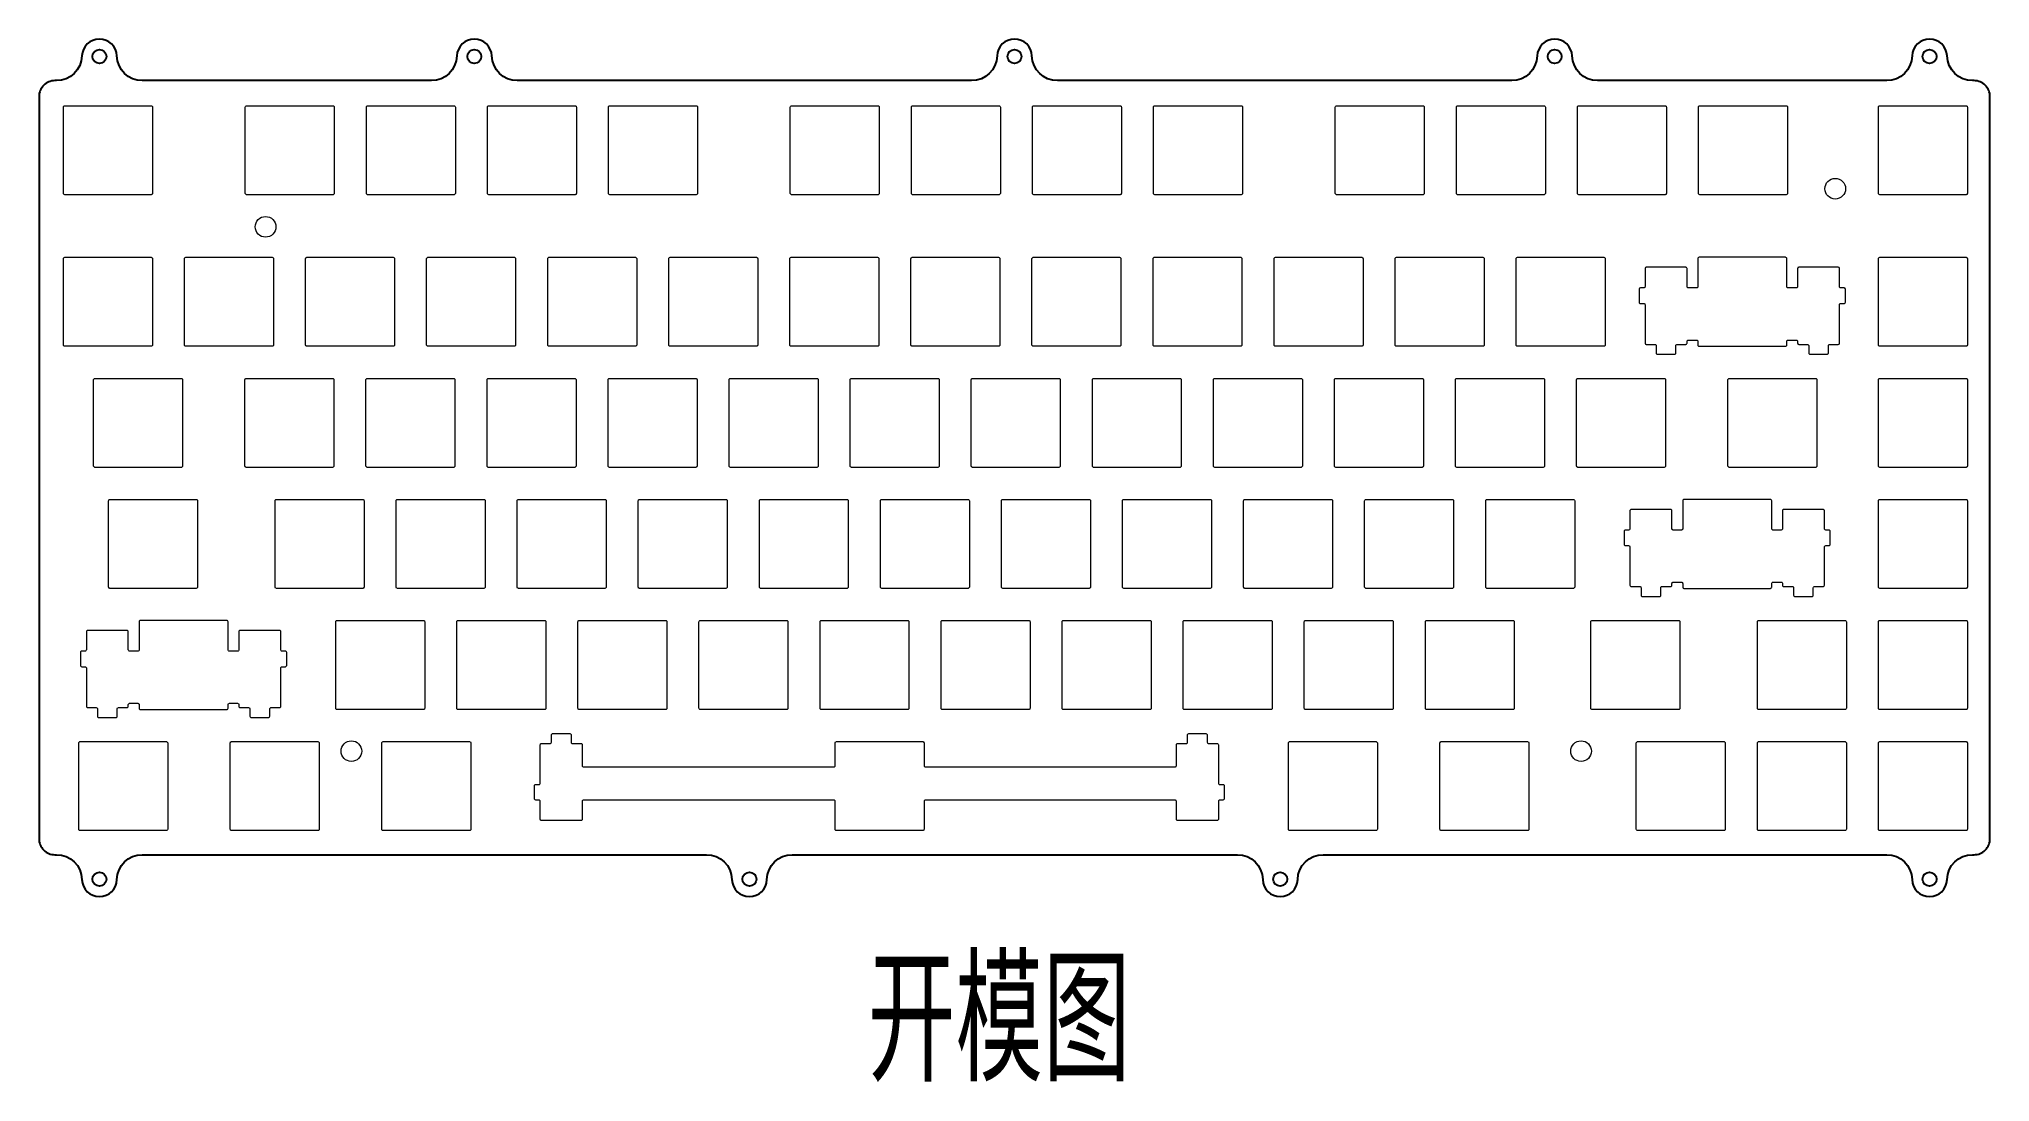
# Model space of a CAD drawing. Header units: inches. Extents: x 504 to 1455, y 166 to 1049.
# Drawn here: x 1147.6 to 1454.6, y 537.8 to 702 of the extents above; entities that cross this region are included whole.
import ezdxf

# ---------------------------------------------------------------- set-up
doc = ezdxf.new("R2010")
doc.units = ezdxf.units.IN
doc.header["$LTSCALE"] = 10
doc.header["$MEASUREMENT"] = 0
doc.layers.add('dim', color=82, linetype='Continuous', lineweight=9)
doc.layers.add('图层1', color=6, linetype='Continuous')
doc.styles.get("Standard").update_dxf_attribs({"font": 'txt', "bigfont": 'gbcbig.shx'})

msp = doc.modelspace()

# ---------------------------------------------------------------- texts
at = {"layer": 'dim'}
msp.add_text('开模图', height=19.1435, dxfattribs=at).set_placement((1278.059, 537.937))

# ---------------------------------------------------------------- linework, layer by layer
at = {"layer": '图层1'}
msp.add_lwpolyline([(1266.178, 573.604), (1336.21, 573.604, -0.4077192), (1340.209, 569.693, 0.9780193), (1345.708, 569.693, -0.4077192), (1349.707, 573.604), (1438.395, 573.604, -0.4077192), (1442.394, 569.693, 0.9780193), (1447.893, 569.693, -0.4077192), (1451.892, 573.604), (1452.143, 573.604, 0.4142136), (1454.643, 576.104), (1454.643, 692.904, 0.4142136), (1452.143, 695.404), (1451.891, 695.404, -0.4055604), (1447.892, 699.286, 0.9707966), (1442.395, 699.286, -0.4055604), (1438.396, 695.404), (1392.891, 695.404, -0.4055604), (1388.892, 699.286, 0.9707966), (1383.395, 699.286, -0.4055604), (1379.396, 695.404), (1307.891, 695.404, -0.4055604), (1303.892, 699.286, 0.9707966), (1298.395, 699.286, -0.4055604), (1294.396, 695.404), (1222.891, 695.404, -0.4055604), (1218.892, 699.286, 0.9707966), (1213.395, 699.286, -0.4055604), (1209.396, 695.404), (1163.891, 695.404, -0.4055604), (1159.892, 699.286, 0.9707966), (1154.395, 699.286, -0.4055604), (1150.396, 695.404), (1150.143, 695.404, 0.4142136), (1147.643, 692.904), (1147.643, 576.104, 0.4142136), (1150.143, 573.604), (1150.395, 573.604, -0.4077192), (1154.394, 569.693, 0.9780193), (1159.893, 569.693, -0.4077192), (1163.892, 573.604), (1252.682, 573.604, -0.4077192), (1256.681, 569.693, 0.9780193), (1262.179, 569.693, -0.4077192), (1266.178, 573.604)], format="xyb", dxfattribs=at)
at = {"layer": '图层1', "linetype": 'Continuous', "lineweight": 18}
for points in [[(1151.492, 677.657), (1151.492, 691.257, -0.4142136), (1151.692, 691.457), (1165.292, 691.457, -0.4142136), (1165.492, 691.257), (1165.492, 677.657, -0.4142136), (1165.292, 677.457), (1151.692, 677.457, -0.4142136)], [(1180.104, 677.657), (1180.104, 691.257, -0.4142136), (1180.304, 691.457), (1193.904, 691.457, -0.4142136), (1194.104, 691.257), (1194.104, 677.657, -0.4142136), (1193.904, 677.457), (1180.304, 677.457, -0.4142136)], [(1199.154, 677.657), (1199.154, 691.257, -0.4142136), (1199.354, 691.457), (1212.954, 691.457, -0.4142136), (1213.154, 691.257), (1213.154, 677.657, -0.4142136), (1212.954, 677.457), (1199.354, 677.457, -0.4142136)], [(1218.204, 677.657), (1218.204, 691.257, -0.4142136), (1218.404, 691.457), (1232.004, 691.457, -0.4142136), (1232.204, 691.257), (1232.204, 677.657, -0.4142136), (1232.004, 677.457), (1218.404, 677.457, -0.4142136)], [(1237.254, 677.657), (1237.254, 691.257, -0.4142136), (1237.454, 691.457), (1251.054, 691.457, -0.4142136), (1251.254, 691.257), (1251.254, 677.657, -0.4142136), (1251.054, 677.457), (1237.454, 677.457, -0.4142136)], [(1265.867, 677.657), (1265.867, 691.257, -0.4142136), (1266.067, 691.457), (1279.667, 691.457, -0.4142136), (1279.867, 691.257), (1279.867, 677.657, -0.4142136), (1279.667, 677.457), (1266.067, 677.457, -0.4142136)], [(1284.917, 677.657), (1284.917, 691.257, -0.4142136), (1285.117, 691.457), (1298.717, 691.457, -0.4142136), (1298.917, 691.257), (1298.917, 677.657, -0.4142136), (1298.717, 677.457), (1285.117, 677.457, -0.4142136)], [(1303.967, 677.657), (1303.967, 691.257, -0.4142136), (1304.167, 691.457), (1317.767, 691.457, -0.4142136), (1317.967, 691.257), (1317.967, 677.657, -0.4142136), (1317.767, 677.457), (1304.167, 677.457, -0.4142136)], [(1323.017, 677.657), (1323.017, 691.257, -0.4142136), (1323.217, 691.457), (1336.817, 691.457, -0.4142136), (1337.017, 691.257), (1337.017, 677.657, -0.4142136), (1336.817, 677.457), (1323.217, 677.457, -0.4142136)], [(1351.629, 677.657), (1351.629, 691.257, -0.4142136), (1351.829, 691.457), (1365.429, 691.457, -0.4142136), (1365.629, 691.257), (1365.629, 677.657, -0.4142136), (1365.429, 677.457), (1351.829, 677.457, -0.4142136)], [(1370.679, 677.657), (1370.679, 691.257, -0.4142136), (1370.879, 691.457), (1384.479, 691.457, -0.4142136), (1384.679, 691.257), (1384.679, 677.657, -0.4142136), (1384.479, 677.457), (1370.879, 677.457, -0.4142136)], [(1389.729, 677.657), (1389.729, 691.257, -0.4142136), (1389.929, 691.457), (1403.529, 691.457, -0.4142136), (1403.729, 691.257), (1403.729, 677.657, -0.4142136), (1403.529, 677.457), (1389.929, 677.457, -0.4142136)], [(1408.779, 677.657), (1408.779, 691.257, -0.4142136), (1408.979, 691.457), (1422.579, 691.457, -0.4142136), (1422.779, 691.257), (1422.779, 677.657, -0.4142136), (1422.579, 677.457), (1408.979, 677.457, -0.4142136)], [(1437.092, 677.657), (1437.092, 691.257, -0.4142136), (1437.292, 691.457), (1450.892, 691.457, -0.4142136), (1451.092, 691.257), (1451.092, 677.657, -0.4142136), (1450.892, 677.457), (1437.292, 677.457, -0.4142136)], [(1151.492, 653.807), (1151.492, 667.407, -0.4142136), (1151.692, 667.607), (1165.292, 667.607, -0.4142136), (1165.492, 667.407), (1165.492, 653.807, -0.4142136), (1165.292, 653.607), (1151.692, 653.607, -0.4142136)], [(1170.542, 653.807), (1170.542, 667.407, -0.4142136), (1170.742, 667.607), (1184.342, 667.607, -0.4142136), (1184.542, 667.407), (1184.542, 653.807, -0.4142136), (1184.342, 653.607), (1170.742, 653.607, -0.4142136)], [(1189.592, 653.807), (1189.592, 667.407, -0.4142136), (1189.792, 667.607), (1203.392, 667.607, -0.4142136), (1203.592, 667.407), (1203.592, 653.807, -0.4142136), (1203.392, 653.607), (1189.792, 653.607, -0.4142136)], [(1208.642, 653.807), (1208.642, 667.407, -0.4142136), (1208.842, 667.607), (1222.442, 667.607, -0.4142136), (1222.642, 667.407), (1222.642, 653.807, -0.4142136), (1222.442, 653.607), (1208.842, 653.607, -0.4142136)], [(1227.692, 653.807), (1227.692, 667.407, -0.4142136), (1227.892, 667.607), (1241.492, 667.607, -0.4142136), (1241.692, 667.407), (1241.692, 653.807, -0.4142136), (1241.492, 653.607), (1227.892, 653.607, -0.4142136)], [(1246.742, 653.807), (1246.742, 667.407, -0.4142136), (1246.942, 667.607), (1260.542, 667.607, -0.4142136), (1260.742, 667.407), (1260.742, 653.807, -0.4142136), (1260.542, 653.607), (1246.942, 653.607, -0.4142136)], [(1265.792, 653.807), (1265.792, 667.407, -0.4142136), (1265.992, 667.607), (1279.592, 667.607, -0.4142136), (1279.792, 667.407), (1279.792, 653.807, -0.4142136), (1279.592, 653.607), (1265.992, 653.607, -0.4142136)], [(1284.842, 653.807), (1284.842, 667.407, -0.4142136), (1285.042, 667.607), (1298.642, 667.607, -0.4142136), (1298.842, 667.407), (1298.842, 653.807, -0.4142136), (1298.642, 653.607), (1285.042, 653.607, -0.4142136)], [(1303.892, 653.807), (1303.892, 667.407, -0.4142136), (1304.092, 667.607), (1317.692, 667.607, -0.4142136), (1317.892, 667.407), (1317.892, 653.807, -0.4142136), (1317.692, 653.607), (1304.092, 653.607, -0.4142136)], [(1322.942, 653.807), (1322.942, 667.407, -0.4142136), (1323.142, 667.607), (1336.742, 667.607, -0.4142136), (1336.942, 667.407), (1336.942, 653.807, -0.4142136), (1336.742, 653.607), (1323.142, 653.607, -0.4142136)], [(1341.992, 653.807), (1341.992, 667.407, -0.4142136), (1342.192, 667.607), (1355.792, 667.607, -0.4142136), (1355.992, 667.407), (1355.992, 653.807, -0.4142136), (1355.792, 653.607), (1342.192, 653.607, -0.4142136)], [(1361.042, 653.807), (1361.042, 667.407, -0.4142136), (1361.242, 667.607), (1374.842, 667.607, -0.4142136), (1375.042, 667.407), (1375.042, 653.807, -0.4142136), (1374.842, 653.607), (1361.242, 653.607, -0.4142136)], [(1380.092, 653.807), (1380.092, 667.407, -0.4142136), (1380.292, 667.607), (1393.892, 667.607, -0.4142136), (1394.092, 667.407), (1394.092, 653.807, -0.4142136), (1393.892, 653.607), (1380.292, 653.607, -0.4142136)], [(1408.467, 654.582, -0.4142136), (1408.667, 654.382), (1408.667, 653.807, 0.4142136), (1408.867, 653.607), (1422.467, 653.607, 0.4142136), (1422.667, 653.807), (1422.667, 654.382, -0.4142136), (1422.867, 654.582), (1424.167, 654.582, -0.4142136), (1424.367, 654.382), (1424.367, 654.107, 0.4142136), (1424.567, 653.907), (1425.914, 653.907, -0.4142136), (1426.114, 653.707), (1426.114, 652.542, 0.4142136), (1426.314, 652.342), (1429.02, 652.342, 0.4142136), (1429.22, 652.542), (1429.22, 653.707, -0.4142136), (1429.42, 653.907), (1430.767, 653.907, 0.4142136), (1430.967, 654.107), (1430.967, 660.142, -0.4142136), (1431.167, 660.342), (1431.692, 660.342, 0.4142136), (1431.892, 660.542), (1431.892, 662.592, 0.4142136), (1431.692, 662.792), (1431.167, 662.792, -0.4142136), (1430.967, 662.992), (1430.967, 665.842, 0.4142136), (1430.767, 666.042), (1424.567, 666.042, 0.4142136), (1424.367, 665.842), (1424.367, 662.992, -0.4142136), (1424.167, 662.792), (1422.867, 662.792, -0.4142136), (1422.667, 662.992), (1422.667, 667.407, 0.4142136), (1422.467, 667.607), (1408.867, 667.607, 0.4142136), (1408.667, 667.407), (1408.667, 662.992, -0.4142136), (1408.467, 662.792), (1407.167, 662.792, -0.4142136), (1406.967, 662.992), (1406.967, 665.842, 0.4142136), (1406.767, 666.042), (1400.567, 666.042, 0.4142136), (1400.367, 665.842), (1400.367, 662.992, -0.4142136), (1400.167, 662.792), (1399.642, 662.792, 0.4142136), (1399.442, 662.592), (1399.442, 660.542, 0.4142136), (1399.642, 660.342), (1400.167, 660.342, -0.4142136), (1400.367, 660.142), (1400.367, 654.107, 0.4142136), (1400.567, 653.907), (1401.914, 653.907, -0.4142136), (1402.114, 653.707), (1402.114, 652.542, 0.4142136), (1402.314, 652.342), (1405.02, 652.342, 0.4142136), (1405.22, 652.542), (1405.22, 653.707, -0.4142136), (1405.42, 653.907), (1406.767, 653.907, 0.4142136), (1406.967, 654.107), (1406.967, 654.382, -0.4142136), (1407.167, 654.582)], [(1437.092, 653.807), (1437.092, 667.407, -0.4142136), (1437.292, 667.607), (1450.892, 667.607, -0.4142136), (1451.092, 667.407), (1451.092, 653.807, -0.4142136), (1450.892, 653.607), (1437.292, 653.607, -0.4142136)], [(1156.242, 634.757), (1156.242, 648.357, -0.4142136), (1156.442, 648.557), (1170.042, 648.557, -0.4142136), (1170.242, 648.357), (1170.242, 634.757, -0.4142136), (1170.042, 634.557), (1156.442, 634.557, -0.4142136)], [(1180.042, 634.757), (1180.042, 648.357, -0.4142136), (1180.242, 648.557), (1193.842, 648.557, -0.4142136), (1194.042, 648.357), (1194.042, 634.757, -0.4142136), (1193.842, 634.557), (1180.242, 634.557, -0.4142136)], [(1199.092, 634.757), (1199.092, 648.357, -0.4142136), (1199.292, 648.557), (1212.892, 648.557, -0.4142136), (1213.092, 648.357), (1213.092, 634.757, -0.4142136), (1212.892, 634.557), (1199.292, 634.557, -0.4142136)], [(1218.142, 634.757), (1218.142, 648.357, -0.4142136), (1218.342, 648.557), (1231.942, 648.557, -0.4142136), (1232.142, 648.357), (1232.142, 634.757, -0.4142136), (1231.942, 634.557), (1218.342, 634.557, -0.4142136)], [(1237.192, 634.757), (1237.192, 648.357, -0.4142136), (1237.392, 648.557), (1250.992, 648.557, -0.4142136), (1251.192, 648.357), (1251.192, 634.757, -0.4142136), (1250.992, 634.557), (1237.392, 634.557, -0.4142136)], [(1256.242, 634.757), (1256.242, 648.357, -0.4142136), (1256.442, 648.557), (1270.042, 648.557, -0.4142136), (1270.242, 648.357), (1270.242, 634.757, -0.4142136), (1270.042, 634.557), (1256.442, 634.557, -0.4142136)], [(1275.292, 634.757), (1275.292, 648.357, -0.4142136), (1275.492, 648.557), (1289.092, 648.557, -0.4142136), (1289.292, 648.357), (1289.292, 634.757, -0.4142136), (1289.092, 634.557), (1275.492, 634.557, -0.4142136)], [(1294.342, 634.757), (1294.342, 648.357, -0.4142136), (1294.542, 648.557), (1308.142, 648.557, -0.4142136), (1308.342, 648.357), (1308.342, 634.757, -0.4142136), (1308.142, 634.557), (1294.542, 634.557, -0.4142136)], [(1313.392, 634.757), (1313.392, 648.357, -0.4142136), (1313.592, 648.557), (1327.192, 648.557, -0.4142136), (1327.392, 648.357), (1327.392, 634.757, -0.4142136), (1327.192, 634.557), (1313.592, 634.557, -0.4142136)], [(1332.442, 634.757), (1332.442, 648.357, -0.4142136), (1332.642, 648.557), (1346.242, 648.557, -0.4142136), (1346.442, 648.357), (1346.442, 634.757, -0.4142136), (1346.242, 634.557), (1332.642, 634.557, -0.4142136)], [(1351.492, 634.757), (1351.492, 648.357, -0.4142136), (1351.692, 648.557), (1365.292, 648.557, -0.4142136), (1365.492, 648.357), (1365.492, 634.757, -0.4142136), (1365.292, 634.557), (1351.692, 634.557, -0.4142136)], [(1370.542, 634.757), (1370.542, 648.357, -0.4142136), (1370.742, 648.557), (1384.342, 648.557, -0.4142136), (1384.542, 648.357), (1384.542, 634.757, -0.4142136), (1384.342, 634.557), (1370.742, 634.557, -0.4142136)], [(1389.592, 634.757), (1389.592, 648.357, -0.4142136), (1389.792, 648.557), (1403.392, 648.557, -0.4142136), (1403.592, 648.357), (1403.592, 634.757, -0.4142136), (1403.392, 634.557), (1389.792, 634.557, -0.4142136)], [(1413.417, 634.757), (1413.417, 648.357, -0.4142136), (1413.617, 648.557), (1427.217, 648.557, -0.4142136), (1427.417, 648.357), (1427.417, 634.757, -0.4142136), (1427.217, 634.557), (1413.617, 634.557, -0.4142136)], [(1437.092, 634.757), (1437.092, 648.357, -0.4142136), (1437.292, 648.557), (1450.892, 648.557, -0.4142136), (1451.092, 648.357), (1451.092, 634.757, -0.4142136), (1450.892, 634.557), (1437.292, 634.557, -0.4142136)], [(1158.592, 615.707), (1158.592, 629.307, -0.4142136), (1158.792, 629.507), (1172.392, 629.507, -0.4142136), (1172.592, 629.307), (1172.592, 615.707, -0.4142136), (1172.392, 615.507), (1158.792, 615.507, -0.4142136)], [(1184.792, 615.707), (1184.792, 629.307, -0.4142136), (1184.992, 629.507), (1198.592, 629.507, -0.4142136), (1198.792, 629.307), (1198.792, 615.707, -0.4142136), (1198.592, 615.507), (1184.992, 615.507, -0.4142136)], [(1203.842, 615.707), (1203.842, 629.307, -0.4142136), (1204.042, 629.507), (1217.642, 629.507, -0.4142136), (1217.842, 629.307), (1217.842, 615.707, -0.4142136), (1217.642, 615.507), (1204.042, 615.507, -0.4142136)], [(1222.892, 615.707), (1222.892, 629.307, -0.4142136), (1223.092, 629.507), (1236.692, 629.507, -0.4142136), (1236.892, 629.307), (1236.892, 615.707, -0.4142136), (1236.692, 615.507), (1223.092, 615.507, -0.4142136)], [(1241.942, 615.707), (1241.942, 629.307, -0.4142136), (1242.142, 629.507), (1255.742, 629.507, -0.4142136), (1255.942, 629.307), (1255.942, 615.707, -0.4142136), (1255.742, 615.507), (1242.142, 615.507, -0.4142136)], [(1260.992, 615.707), (1260.992, 629.307, -0.4142136), (1261.192, 629.507), (1274.792, 629.507, -0.4142136), (1274.992, 629.307), (1274.992, 615.707, -0.4142136), (1274.792, 615.507), (1261.192, 615.507, -0.4142136)], [(1280.042, 615.707), (1280.042, 629.307, -0.4142136), (1280.242, 629.507), (1293.842, 629.507, -0.4142136), (1294.042, 629.307), (1294.042, 615.707, -0.4142136), (1293.842, 615.507), (1280.242, 615.507, -0.4142136)], [(1299.092, 615.707), (1299.092, 629.307, -0.4142136), (1299.292, 629.507), (1312.892, 629.507, -0.4142136), (1313.092, 629.307), (1313.092, 615.707, -0.4142136), (1312.892, 615.507), (1299.292, 615.507, -0.4142136)], [(1318.142, 615.707), (1318.142, 629.307, -0.4142136), (1318.342, 629.507), (1331.942, 629.507, -0.4142136), (1332.142, 629.307), (1332.142, 615.707, -0.4142136), (1331.942, 615.507), (1318.342, 615.507, -0.4142136)], [(1337.192, 615.707), (1337.192, 629.307, -0.4142136), (1337.392, 629.507), (1350.992, 629.507, -0.4142136), (1351.192, 629.307), (1351.192, 615.707, -0.4142136), (1350.992, 615.507), (1337.392, 615.507, -0.4142136)], [(1356.242, 615.707), (1356.242, 629.307, -0.4142136), (1356.442, 629.507), (1370.042, 629.507, -0.4142136), (1370.242, 629.307), (1370.242, 615.707, -0.4142136), (1370.042, 615.507), (1356.442, 615.507, -0.4142136)], [(1375.292, 615.707), (1375.292, 629.307, -0.4142136), (1375.492, 629.507), (1389.092, 629.507, -0.4142136), (1389.292, 629.307), (1389.292, 615.707, -0.4142136), (1389.092, 615.507), (1375.492, 615.507, -0.4142136)], [(1406.092, 616.482, -0.4142136), (1406.292, 616.282), (1406.292, 615.707, 0.4142136), (1406.492, 615.507), (1420.092, 615.507, 0.4142136), (1420.292, 615.707), (1420.292, 616.282, -0.4142136), (1420.492, 616.482), (1421.792, 616.482, -0.4142136), (1421.992, 616.282), (1421.992, 616.007, 0.4142136), (1422.192, 615.807), (1423.539, 615.807, -0.4142136), (1423.739, 615.607), (1423.739, 614.442, 0.4142136), (1423.939, 614.242), (1426.645, 614.242, 0.4142136), (1426.845, 614.442), (1426.845, 615.607, -0.4142136), (1427.045, 615.807), (1428.392, 615.807, 0.4142136), (1428.592, 616.007), (1428.592, 622.042, -0.4142136), (1428.792, 622.242), (1429.317, 622.242, 0.4142136), (1429.517, 622.442), (1429.517, 624.492, 0.4142136), (1429.317, 624.692), (1428.792, 624.692, -0.4142136), (1428.592, 624.892), (1428.592, 627.742, 0.4142136), (1428.392, 627.942), (1422.192, 627.942, 0.4142136), (1421.992, 627.742), (1421.992, 624.892, -0.4142136), (1421.792, 624.692), (1420.492, 624.692, -0.4142136), (1420.292, 624.892), (1420.292, 629.307, 0.4142136), (1420.092, 629.507), (1406.492, 629.507, 0.4142136), (1406.292, 629.307), (1406.292, 624.892, -0.4142136), (1406.092, 624.692), (1404.792, 624.692, -0.4142136), (1404.592, 624.892), (1404.592, 627.742, 0.4142136), (1404.392, 627.942), (1398.192, 627.942, 0.4142136), (1397.992, 627.742), (1397.992, 624.892, -0.4142136), (1397.792, 624.692), (1397.267, 624.692, 0.4142136), (1397.067, 624.492), (1397.067, 622.442, 0.4142136), (1397.267, 622.242), (1397.792, 622.242, -0.4142136), (1397.992, 622.042), (1397.992, 616.007, 0.4142136), (1398.192, 615.807), (1399.539, 615.807, -0.4142136), (1399.739, 615.607), (1399.739, 614.442, 0.4142136), (1399.939, 614.242), (1402.645, 614.242, 0.4142136), (1402.845, 614.442), (1402.845, 615.607, -0.4142136), (1403.045, 615.807), (1404.392, 615.807, 0.4142136), (1404.592, 616.007), (1404.592, 616.282, -0.4142136), (1404.792, 616.482)], [(1437.092, 615.707), (1437.092, 629.307, -0.4142136), (1437.292, 629.507), (1450.892, 629.507, -0.4142136), (1451.092, 629.307), (1451.092, 615.707, -0.4142136), (1450.892, 615.507), (1437.292, 615.507, -0.4142136)], [(1163.192, 597.432, -0.4142136), (1163.392, 597.232), (1163.392, 596.657, 0.4142136), (1163.592, 596.457), (1177.192, 596.457, 0.4142136), (1177.392, 596.657), (1177.392, 597.232, -0.4142136), (1177.592, 597.432), (1178.892, 597.432, -0.4142136), (1179.092, 597.232), (1179.092, 596.957, 0.4142136), (1179.292, 596.757), (1180.639, 596.757, -0.4142136), (1180.839, 596.557), (1180.839, 595.392, 0.4142136), (1181.039, 595.192), (1183.745, 595.192, 0.4142136), (1183.945, 595.392), (1183.945, 596.557, -0.4142136), (1184.145, 596.757), (1185.492, 596.757, 0.4142136), (1185.692, 596.957), (1185.692, 602.992, -0.4142136), (1185.892, 603.192), (1186.417, 603.192, 0.4142136), (1186.617, 603.392), (1186.617, 605.442, 0.4142136), (1186.417, 605.642), (1185.892, 605.642, -0.4142136), (1185.692, 605.842), (1185.692, 608.692, 0.4142136), (1185.492, 608.892), (1179.292, 608.892, 0.4142136), (1179.092, 608.692), (1179.092, 605.842, -0.4142136), (1178.892, 605.642), (1177.592, 605.642, -0.4142136), (1177.392, 605.842), (1177.392, 610.257, 0.4142136), (1177.192, 610.457), (1163.592, 610.457, 0.4142136), (1163.392, 610.257), (1163.392, 605.842, -0.4142136), (1163.192, 605.642), (1161.892, 605.642, -0.4142136), (1161.692, 605.842), (1161.692, 608.692, 0.4142136), (1161.492, 608.892), (1155.292, 608.892, 0.4142136), (1155.092, 608.692), (1155.092, 605.842, -0.4142136), (1154.892, 605.642), (1154.367, 605.642, 0.4142136), (1154.167, 605.442), (1154.167, 603.392, 0.4142136), (1154.367, 603.192), (1154.892, 603.192, -0.4142136), (1155.092, 602.992), (1155.092, 596.957, 0.4142136), (1155.292, 596.757), (1156.639, 596.757, -0.4142136), (1156.839, 596.557), (1156.839, 595.392, 0.4142136), (1157.039, 595.192), (1159.745, 595.192, 0.4142136), (1159.945, 595.392), (1159.945, 596.557, -0.4142136), (1160.145, 596.757), (1161.492, 596.757, 0.4142136), (1161.692, 596.957), (1161.692, 597.232, -0.4142136), (1161.892, 597.432)], [(1194.342, 596.657), (1194.342, 610.257, -0.4142136), (1194.542, 610.457), (1208.142, 610.457, -0.4142136), (1208.342, 610.257), (1208.342, 596.657, -0.4142136), (1208.142, 596.457), (1194.542, 596.457, -0.4142136)], [(1213.392, 596.657), (1213.392, 610.257, -0.4142136), (1213.592, 610.457), (1227.192, 610.457, -0.4142136), (1227.392, 610.257), (1227.392, 596.657, -0.4142136), (1227.192, 596.457), (1213.592, 596.457, -0.4142136)], [(1232.442, 596.657), (1232.442, 610.257, -0.4142136), (1232.642, 610.457), (1246.242, 610.457, -0.4142136), (1246.442, 610.257), (1246.442, 596.657, -0.4142136), (1246.242, 596.457), (1232.642, 596.457, -0.4142136)], [(1251.492, 596.657), (1251.492, 610.257, -0.4142136), (1251.692, 610.457), (1265.292, 610.457, -0.4142136), (1265.492, 610.257), (1265.492, 596.657, -0.4142136), (1265.292, 596.457), (1251.692, 596.457, -0.4142136)], [(1270.542, 596.657), (1270.542, 610.257, -0.4142136), (1270.742, 610.457), (1284.342, 610.457, -0.4142136), (1284.542, 610.257), (1284.542, 596.657, -0.4142136), (1284.342, 596.457), (1270.742, 596.457, -0.4142136)], [(1289.592, 596.657), (1289.592, 610.257, -0.4142136), (1289.792, 610.457), (1303.392, 610.457, -0.4142136), (1303.592, 610.257), (1303.592, 596.657, -0.4142136), (1303.392, 596.457), (1289.792, 596.457, -0.4142136)], [(1308.642, 596.657), (1308.642, 610.257, -0.4142136), (1308.842, 610.457), (1322.442, 610.457, -0.4142136), (1322.642, 610.257), (1322.642, 596.657, -0.4142136), (1322.442, 596.457), (1308.842, 596.457, -0.4142136)], [(1327.692, 596.657), (1327.692, 610.257, -0.4142136), (1327.892, 610.457), (1341.492, 610.457, -0.4142136), (1341.692, 610.257), (1341.692, 596.657, -0.4142136), (1341.492, 596.457), (1327.892, 596.457, -0.4142136)], [(1346.742, 596.657), (1346.742, 610.257, -0.4142136), (1346.942, 610.457), (1360.542, 610.457, -0.4142136), (1360.742, 610.257), (1360.742, 596.657, -0.4142136), (1360.542, 596.457), (1346.942, 596.457, -0.4142136)], [(1365.792, 596.657), (1365.792, 610.257, -0.4142136), (1365.992, 610.457), (1379.592, 610.457, -0.4142136), (1379.792, 610.257), (1379.792, 596.657, -0.4142136), (1379.592, 596.457), (1365.992, 596.457, -0.4142136)], [(1391.842, 596.657), (1391.842, 610.257, -0.4142136), (1392.042, 610.457), (1405.642, 610.457, -0.4142136), (1405.842, 610.257), (1405.842, 596.657, -0.4142136), (1405.642, 596.457), (1392.042, 596.457, -0.4142136)], [(1418.042, 596.657), (1418.042, 610.257, -0.4142136), (1418.242, 610.457), (1431.842, 610.457, -0.4142136), (1432.042, 610.257), (1432.042, 596.657, -0.4142136), (1431.842, 596.457), (1418.242, 596.457, -0.4142136)], [(1437.092, 596.657), (1437.092, 610.257, -0.4142136), (1437.292, 610.457), (1450.892, 610.457, -0.4142136), (1451.092, 610.257), (1451.092, 596.657, -0.4142136), (1450.892, 596.457), (1437.292, 596.457, -0.4142136)], [(1233.122, 582.014), (1233.122, 579.164, -0.4142136), (1232.922, 578.964), (1226.722, 578.964, -0.4142136), (1226.522, 579.164), (1226.522, 582.014, 0.4142136), (1226.322, 582.214), (1225.797, 582.214, -0.4142136), (1225.597, 582.414), (1225.597, 584.464, -0.4142136), (1225.797, 584.664), (1226.322, 584.664, 0.4142136), (1226.522, 584.864), (1226.522, 590.899, -0.4142136), (1226.722, 591.099), (1228.068, 591.099, 0.4142136), (1228.268, 591.299), (1228.268, 592.465, -0.4142136), (1228.468, 592.665), (1231.174, 592.665, -0.4142136), (1231.374, 592.465), (1231.374, 591.299, 0.4142136), (1231.574, 591.099), (1232.922, 591.099, -0.4142136), (1233.122, 590.899), (1233.122, 587.614, 0.4142136), (1233.322, 587.414), (1272.717, 587.414, 0.4142136), (1272.917, 587.614), (1272.917, 591.207, -0.4142136), (1273.117, 591.407), (1286.717, 591.407, -0.4142136), (1286.917, 591.207), (1286.917, 587.614, 0.4142136), (1287.117, 587.414), (1326.422, 587.414, 0.4142136), (1326.622, 587.614), (1326.622, 590.899, -0.4142136), (1326.822, 591.099), (1328.168, 591.099, 0.4142136), (1328.368, 591.299), (1328.368, 592.465, -0.4142136), (1328.568, 592.665), (1331.274, 592.665, -0.4142136), (1331.474, 592.465), (1331.474, 591.299, 0.4142136), (1331.674, 591.099), (1333.022, 591.099, -0.4142136), (1333.222, 590.899), (1333.222, 584.864, 0.4142136), (1333.422, 584.664), (1333.947, 584.664, -0.4142136), (1334.147, 584.464), (1334.147, 582.414, -0.4142136), (1333.947, 582.214), (1333.422, 582.214, 0.4142136), (1333.222, 582.014), (1333.222, 579.164, -0.4142136), (1333.022, 578.964), (1326.822, 578.964, -0.4142136), (1326.622, 579.164), (1326.622, 582.014, 0.4142136), (1326.422, 582.214), (1287.117, 582.214, 0.4142136), (1286.917, 582.014), (1286.917, 577.607, -0.4142136), (1286.717, 577.407), (1273.117, 577.407, -0.4142136), (1272.917, 577.607), (1272.917, 582.014, 0.4142136), (1272.717, 582.214), (1233.322, 582.214, 0.4142136)], [(1153.892, 577.607), (1153.892, 591.207, -0.4142136), (1154.092, 591.407), (1167.692, 591.407, -0.4142136), (1167.892, 591.207), (1167.892, 577.607, -0.4142136), (1167.692, 577.407), (1154.092, 577.407, -0.4142136)], [(1177.742, 577.607), (1177.742, 591.207, -0.4142136), (1177.942, 591.407), (1191.542, 591.407, -0.4142136), (1191.742, 591.207), (1191.742, 577.607, -0.4142136), (1191.542, 577.407), (1177.942, 577.407, -0.4142136)], [(1201.592, 577.607), (1201.592, 591.207, -0.4142136), (1201.792, 591.407), (1215.392, 591.407, -0.4142136), (1215.592, 591.207), (1215.592, 577.607, -0.4142136), (1215.392, 577.407), (1201.792, 577.407, -0.4142136)], [(1344.242, 577.607), (1344.242, 591.207, -0.4142136), (1344.442, 591.407), (1358.042, 591.407, -0.4142136), (1358.242, 591.207), (1358.242, 577.607, -0.4142136), (1358.042, 577.407), (1344.442, 577.407, -0.4142136)], [(1368.092, 577.607), (1368.092, 591.207, -0.4142136), (1368.292, 591.407), (1381.892, 591.407, -0.4142136), (1382.092, 591.207), (1382.092, 577.607, -0.4142136), (1381.892, 577.407), (1368.292, 577.407, -0.4142136)], [(1398.992, 577.607), (1398.992, 591.207, -0.4142136), (1399.192, 591.407), (1412.792, 591.407, -0.4142136), (1412.992, 591.207), (1412.992, 577.607, -0.4142136), (1412.792, 577.407), (1399.192, 577.407, -0.4142136)], [(1418.042, 577.607), (1418.042, 591.207, -0.4142136), (1418.242, 591.407), (1431.842, 591.407, -0.4142136), (1432.042, 591.207), (1432.042, 577.607, -0.4142136), (1431.842, 577.407), (1418.242, 577.407, -0.4142136)], [(1437.092, 577.607), (1437.092, 591.207, -0.4142136), (1437.292, 591.407), (1450.892, 591.407, -0.4142136), (1451.092, 591.207), (1451.092, 577.607, -0.4142136), (1450.892, 577.407), (1437.292, 577.407, -0.4142136)]]:
    msp.add_lwpolyline(points, format="xyb", close=True, dxfattribs=at)
at = {"layer": '图层1'}
for centre in [(1157.143, 699.204), (1216.143, 699.204), (1301.143, 699.204), (1386.143, 699.204), (1445.143, 699.204), (1157.143, 569.754), (1259.43, 569.754), (1342.958, 569.754), (1445.143, 569.754)]:
    msp.add_circle(centre, 1.1, dxfattribs=at)
at = {"layer": '图层1', "lineweight": 18}
for centre in [(1430.292, 678.403), (1183.292, 672.403), (1196.792, 589.903), (1390.292, 589.903)]:
    msp.add_circle(centre, 1.625, dxfattribs=at)

msp.set_redraw_order([(e.dxf.handle, doc.entitydb.next_handle()) for e in msp.query("TEXT MTEXT ATTDEF DIMENSION ARC_DIMENSION")])  # texts and dimensions are drawn at this point

doc.saveas('drawing.dxf')
